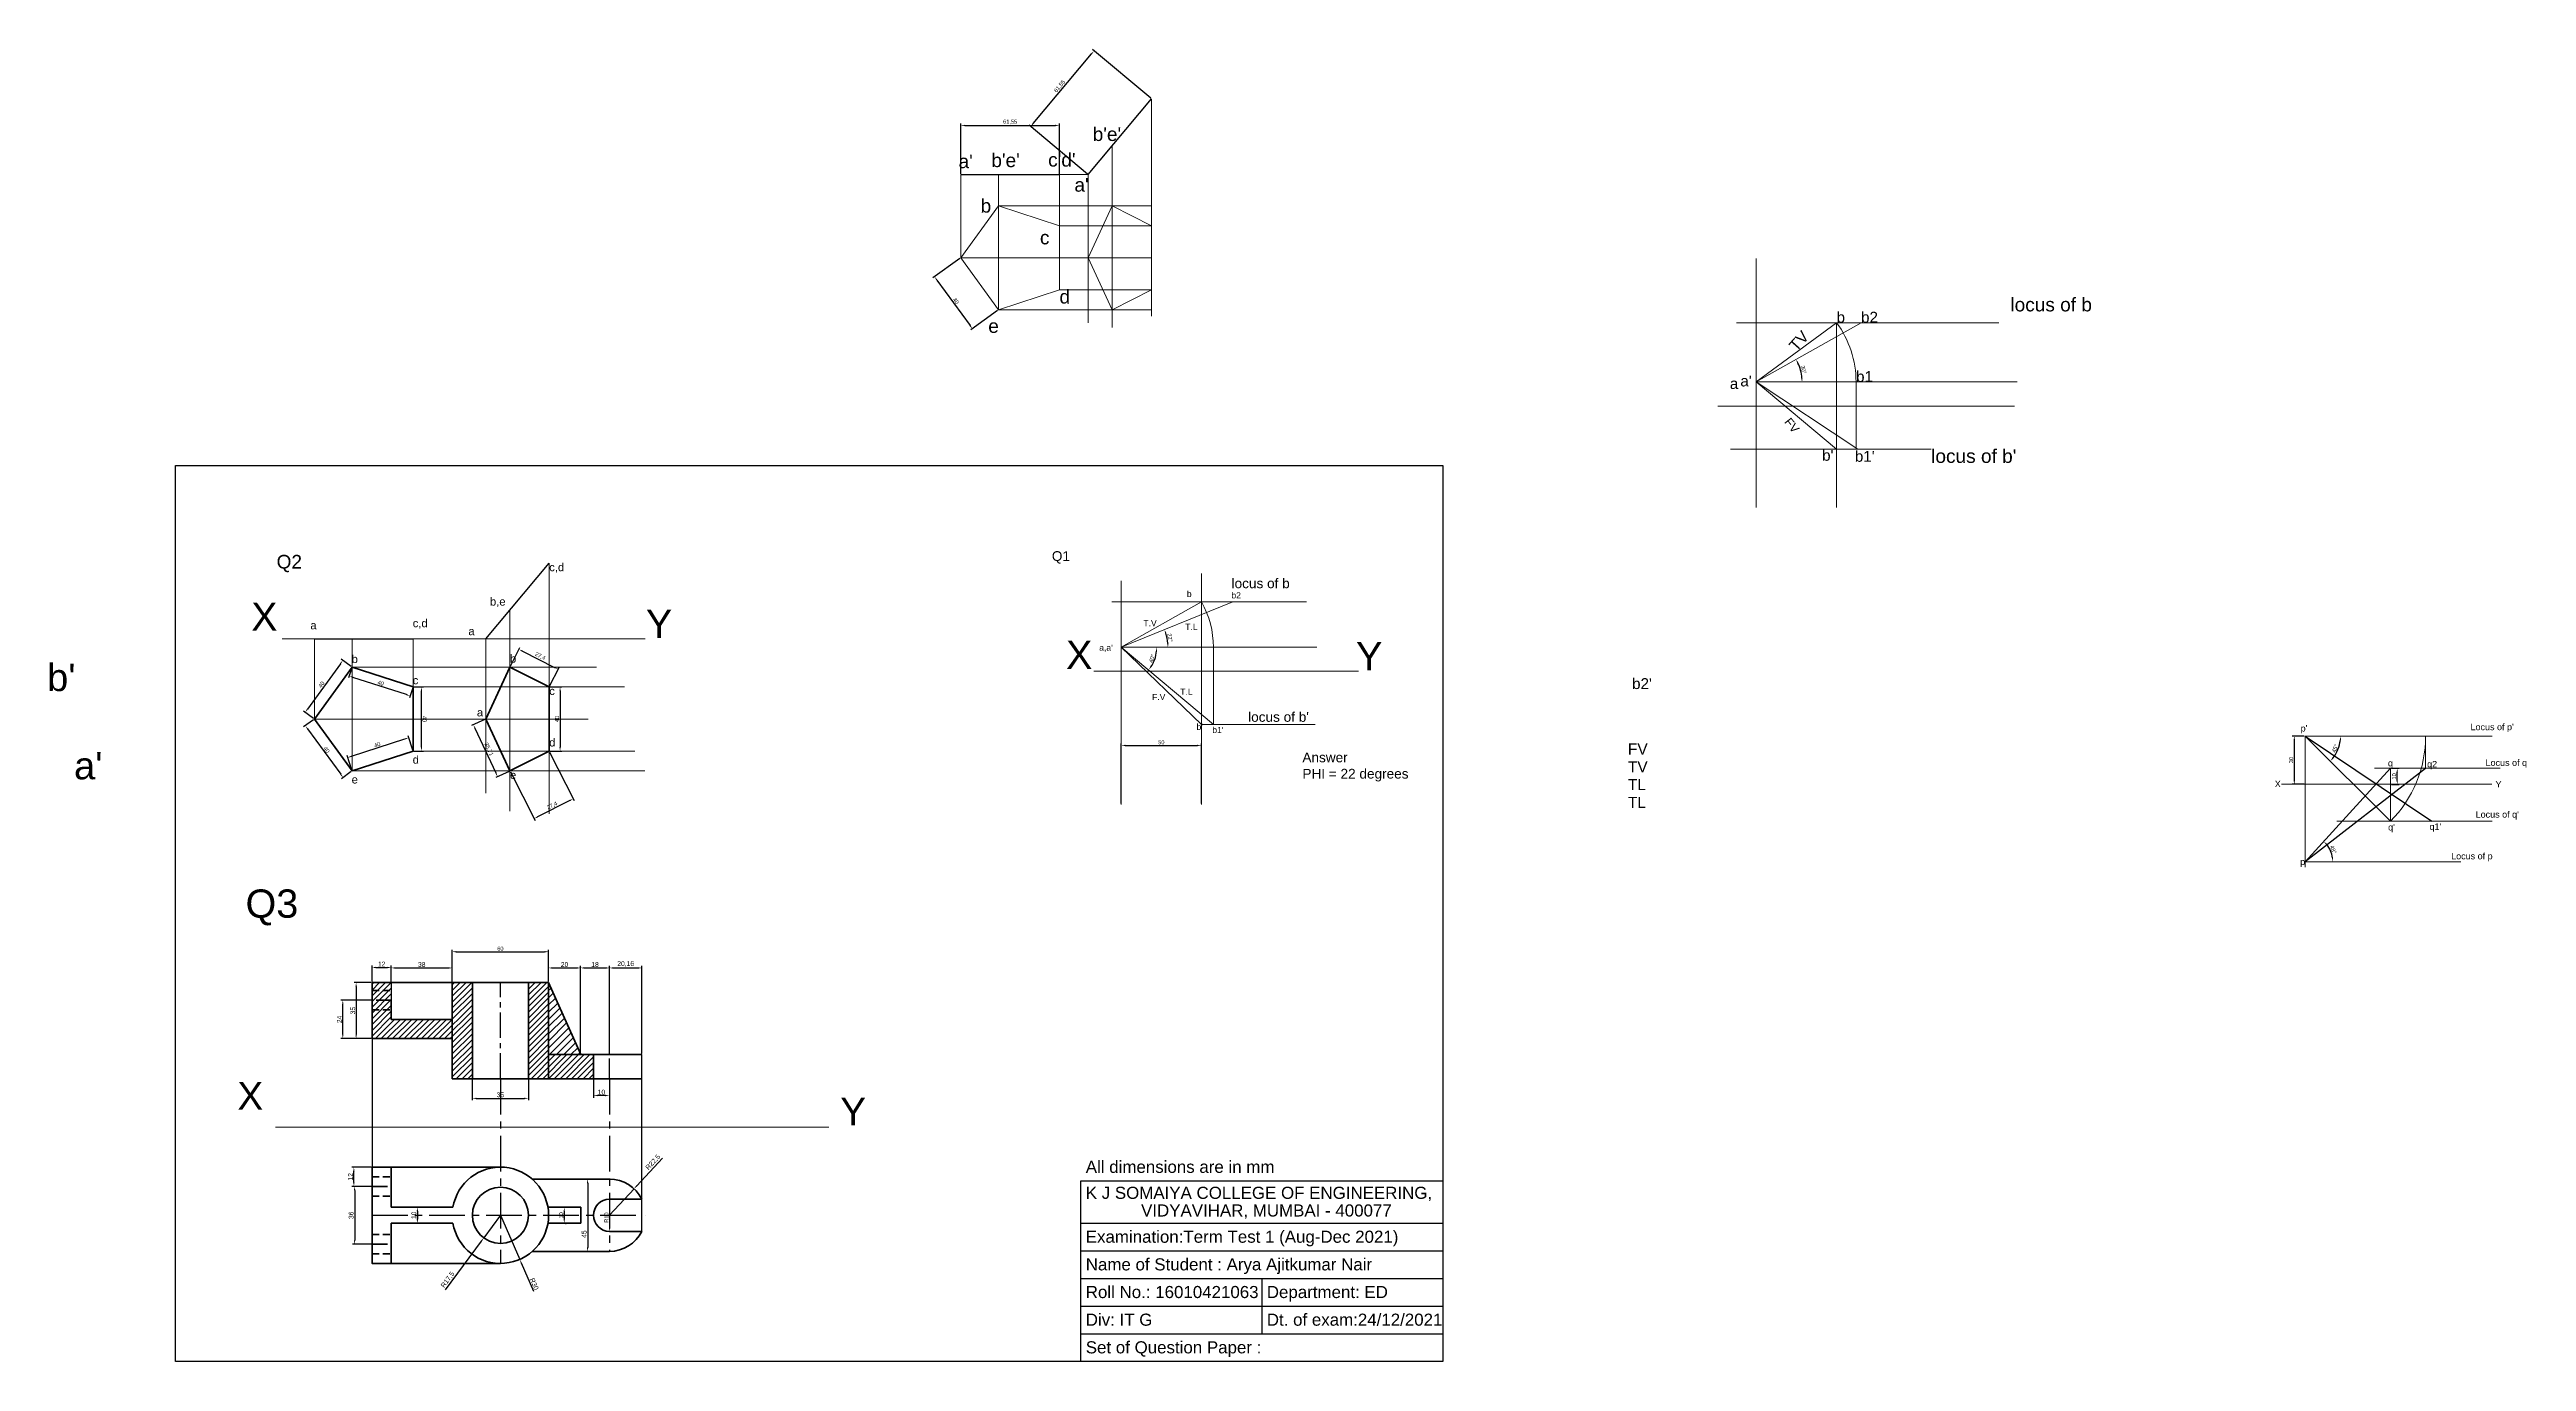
# Model space of a CAD drawing. Header units: millimetres. Extents: x 1843 to 4631, y 1609 to 2426.
# Drawn here: x 3087 to 4631, y 1609 to 2426 of the extents above; entities that cross this region are included whole.
import ezdxf

# ---------------------------------------------------------------- set-up
doc = ezdxf.new("R2010")
doc.units = ezdxf.units.MM
doc.linetypes.add('CENTER', pattern=[50.8, 31.75, -6.35, 6.35, -6.35])
doc.linetypes.add('HIDDEN', pattern=[9.525, 6.35, -3.175])
doc.styles.get("Standard").update_dxf_attribs({"font": 'arial.ttf'})
doc.styles.add('style1', font='arial.ttf', dxfattribs={"height": 5})
doc.dimstyles.new('ISO-25', dxfattribs={"dimtxt": 2.5, "dimasz": 2.5, "dimexe": 1.25, "dimexo": 0.625, "dimtad": 1, "dimtxsty": 'Standard', "dimcen": 2.5, "dimadec": 0, "dimazin": 0, "dimtfac": 1, "dimtmove": 0, "dimatfit": 3, "dimfxl": 1, "dimarcsym": 0})

msp = doc.modelspace()

# ---------------------------------------------------------------- texts
for s, height, p in [('b', 6.784, (4200.59, 2256.14)), ('b2', 6.7839, (4215.86, 2256.14)), ("a'", 6.7839, (4140.642, 2216.424)), ('b1', 6.7839, (4212.757, 2219.197)), ('a', 6.784, (4134.093, 2214.829)), ("b'", 6.7839, (4191.601, 2170.088)), ("b1'", 6.7839, (4211.993, 2169.461)), ("b'", 17, (3085.408, 2026.538)), ("b2'", 6.7839, (4073.173, 2027.793)), ('FV', 6.9079, (4070.551, 1986.971)), ("a'", 17, (3102.192, 1971.536)), ('TV', 6.9079, (4070.551, 1975.874)), ('TL', 6.9079, (4070.551, 1964.778)), ('TL', 6.9079, (4070.551, 1953.681)), ('All dimensions are in mm', 7.53645, (3732.709, 1726.248)), ('K J SOMAIYA COLLEGE OF ENGINEERING, ', 7.53645, (3732.709, 1710.061)), ('VIDYAVIHAR, MUMBAI - 400077', 7.53645, (3767.189, 1699.057)), ('Examination:Term Test 1 (Aug-Dec 2021)', 7.53645, (3732.709, 1682.704)), ('Name of Student : Arya Ajitkumar Nair ', 7.53645, (3732.709, 1665.467)), ('Roll No.: 16010421063 ', 7.53645, (3732.709, 1648.23)), ('Department: ED', 7.53645, (3845.533, 1648.23)), ('Div: IT G', 7.5364, (3732.709, 1630.993)), ('Dt. of exam:24/12/2021', 7.53645, (3845.533, 1630.993)), ('Set of Question Paper : ', 7.53645, (3732.709, 1613.756))]:
    msp.add_text(s, height=height).set_placement(p)
at = {"lineweight": 5}
for s, height, rotation, p in [('TV', 7.0591, 48.305344, (4175.59, 2237.668)), ('FV', 5.29, 308.524705, (4167.757, 2194.185))]:
    msp.add_text(s, height=height, rotation=rotation, dxfattribs=at).set_placement(p)
at = {"lineweight": 0}
for s, height, p in [('locus of b', 6.0615, (3823.572, 2090.653)), ("locus of b'", 6.06151, (3833.909, 2007.389)), ('Answer', 6.0615, (3867.724, 1982.163)), ('PHI = 22 degrees', 6.06151, (3867.724, 1972.001))]:
    msp.add_text(s, height=height, dxfattribs=at).set_placement(p)
at = {"lineweight": 5}
for s, height, p in [('X', 17.64, (3212.6, 2064.089)), ('Y', 17.64, (3458.567, 2059.685)), ('X', 17.64, (3720.403, 2040.305)), ('Y', 17.64, (3901.132, 2039.424)), ('Q3', 17.6403, (3209.074, 1885.264)), ('X', 17.268, (3204.001, 1765.599)), ('Y', 17.268, (3579.696, 1755.891))]:
    msp.add_text(s, height=height, dxfattribs=at).set_placement(p)
at = {"lineweight": 0, "attachment_point": 1}
for s, insert, char_height in [("b'e'", (3737.023, 2377.879), 8.5), ("b'e'", (3673.858, 2361.589), 8.5), ("c'd'", (3709.269, 2361.907), 8.5), ("a'", (3653.441, 2360.951), 8.5), ("a'", (3725.643, 2346.287), 8.5), ('c', (3704.165, 2313.452), 8.5), ('d', (3716.337, 2276.576), 8.5), ('b', (3795.717, 2088.981), 3.825), ('b2', (3823.473, 2088.136), 3.8254), ("a,a'", (3741.087, 2055.506), 3.8254), ("b'", (3801.751, 2006.134), 3.8254), ("b1'", (3811.556, 2004.175), 3.8254)]:
    msp.add_mtext(s, dxfattribs=dict(at, insert=insert, char_height=char_height))
for s, width, gutter_width, insert, char_height in [('b', 11.13656, 42.5, (3667.159, 2333.217), 8.5), ('e', 4.78527, 42.5, (3671.944, 2258.303), 8.5), ('Q1', 11.6837, 30.308, (3711.578, 2113.716), 6.0615), ('T.V', 3.05743, 30.308, (3768.604, 2070.782), 3.8254), ('T.L', 3.05743, 30.308, (3794.71, 2068.497), 3.8254), ('F.V', 3.05743, 30.308, (3774.013, 2024.784), 3.8254), ('T.L', 3.05743, 30.308, (3791.576, 2028.036), 3.8254)]:
    msp.add_mtext_dynamic_manual_height_columns(s, width=width, gutter_width=gutter_width, heights=[0], dxfattribs=dict(at, insert=insert, char_height=char_height))
at = {"char_height": 8.5, "attachment_point": 1}
for s, insert in [('locus of b', (4308.932, 2271.672)), ("locus of b'", (4259.57, 2177.242))]:
    msp.add_mtext_dynamic_manual_height_columns(s, width=53.81884, gutter_width=42.5, heights=[0], dxfattribs=dict(at, insert=insert))
at = {"lineweight": -2, "insert": (3228.444, 2111.419), "char_height": 8.5, "attachment_point": 1}
msp.add_mtext_dynamic_manual_height_columns('Q2', width=12.35413, gutter_width=42.5, heights=[0], dxfattribs=at)
at = {"lineweight": 35, "char_height": 5, "attachment_point": 1, "style": 'style1'}
for s, width, gutter_width, insert in [('c,d', 2.79915, 25, (3398.345, 2106.235)), ('b,e', 12.48863, 25, (3361.402, 2084.829)), ('a', 5, 44.842, (3249.488, 2070.042)), ('a', 10.81126, 25, (3347.968, 2066.37)), ('b', 3.65667, 25, (3373.891, 2049.277)), ('a', 0.27987, 25, (3353.286, 2015.748))]:
    msp.add_mtext_dynamic_manual_height_columns(s, width=width, gutter_width=gutter_width, heights=[0], dxfattribs=dict(at, insert=insert))
at = {"lineweight": 9, "char_height": 5, "attachment_point": 1, "style": 'style1'}
for s, width, insert in [('c,d', 4.01019, (3313.272, 2071.325)), ('b', 0.000854, (3275.196, 2049.016)), ('c', 0.00078, (3313.24, 2035.761))]:
    msp.add_mtext_dynamic_manual_height_columns(s, width=width, gutter_width=42.5, heights=[0], dxfattribs=dict(at, insert=insert))
at = {"lineweight": 35, "char_height": 5, "attachment_point": 1, "style": 'style1'}
for s, insert in [('c', (3398.345, 2029.088)), ('d', (3398.345, 1997.009)), ('e', (3373.891, 1976.724))]:
    msp.add_mtext(s, dxfattribs=dict(at, insert=insert))
at = {"lineweight": 9, "attachment_point": 1}
for s, insert, char_height, width in [("p'", (4489.81, 2005.339), 4.0079, 3.7203), ("Locus of p'", (4595.706, 2006.173), 4.00791, 60.39187), ('q', (4544.214, 1983.627), 4.008, 3.7203), ('q2', (4568.643, 1983.001), 4.0079, 3.7203), ('Locus of q', (4605.071, 1983.913), 4.0079, 28.01166), ('X', (4473.697, 1970.687), 4.008, 3.7203), ('Y', (4611.257, 1970.454), 4.008, 3.7203), ("Locus of q'", (4598.885, 1951.665), 4.00791, 36.63494), ("q'", (4544.33, 1943.671), 4.0079, 3.7203), ("q1'", (4570.102, 1944.033), 4.0079, 3.7203), ('p', (4489.554, 1922.129), 4.008, 3.7203), ('Locus of p', (4583.622, 1925.681), 4.0079, 38.62574)]:
    msp.add_mtext(s, dxfattribs=dict(at, insert=insert, char_height=char_height, width=width))
at = {"lineweight": 9, "char_height": 5, "attachment_point": 1, "style": 'style1'}
for s, insert in [('d', (3313.244, 1986.291)), ('e', (3275.203, 1973.927))]:
    msp.add_mtext(s, dxfattribs=dict(at, insert=insert))

# ---------------------------------------------------------------- blocks, each defined once
blk = doc.blocks.new('*D20')
at = {"color": 0, "lineweight": -2, "transparency": 16777216}
for p, q in [((3654.3, 2296.2), (3637.5, 2284)), ((3640, 2282.7), (3660.6, 2254.4)), ((3677.8, 2263.8), (3661, 2251.7))]:
    blk.add_line(p, q, dxfattribs=at)
at = {"color": 0, "lineweight": 5, "transparency": 16777216}
for points in [[(3640.3, 2283), (3639.6, 2282.5), (3638.5, 2284.8)], [(3660.9, 2254.7), (3660.2, 2254.2), (3662, 2252.4)]]:
    blk.add_solid(points, dxfattribs=at)
at = {"layer": 'Defpoints', "color": 0, "lineweight": 5, "transparency": 16777216}
for p in [(3654.8, 2296.6), (3678.3, 2264.2), (3662, 2252.4)]:
    blk.add_point(p, dxfattribs=at)
at = {"color": 0, "lineweight": 0, "transparency": 16777216, "insert": (3651.8, 2269.7), "char_height": 2.5, "attachment_point": 5, "rotation": 306}
blk.add_mtext('40', dxfattribs=at)
blk = doc.blocks.new('*D21')
at = {"color": 0, "lineweight": -2, "transparency": 16777216}
for p, q in [((3654.8, 2349), (3654.8, 2380.3)), ((3657.3, 2379.1), (3713.8, 2379.1)), ((3716.3, 2349), (3716.3, 2380.3))]:
    blk.add_line(p, q, dxfattribs=at)
at = {"color": 0, "lineweight": 5, "transparency": 16777216}
for points in [[(3657.3, 2379.5), (3657.3, 2378.7), (3654.8, 2379.1)], [(3713.8, 2379.5), (3713.8, 2378.7), (3716.3, 2379.1)]]:
    blk.add_solid(points, dxfattribs=at)
at = {"layer": 'Defpoints', "color": 0, "lineweight": 5, "transparency": 16777216}
for p in [(3716.3, 2379.1), (3654.8, 2348.4), (3716.3, 2348.4)]:
    blk.add_point(p, dxfattribs=at)
at = {"color": 0, "lineweight": 0, "transparency": 16777216, "insert": (3685.6, 2381.2), "char_height": 2.5, "attachment_point": 5}
blk.add_mtext('61,55', dxfattribs=at)
blk = doc.blocks.new('*D22')
at = {"color": 0, "lineweight": -2, "transparency": 16777216}
for p, q in [((3700, 2380.3), (3736.3, 2423.7)), ((3773.2, 2396), (3737, 2426.4)), ((3733.7, 2348.8), (3697.4, 2379.2))]:
    blk.add_line(p, q, dxfattribs=at)
at = {"color": 0, "lineweight": 5, "transparency": 16777216}
for points in [[(3736, 2423.9), (3736.6, 2423.4), (3737.9, 2425.6)], [(3699.7, 2380.6), (3700.3, 2380.1), (3698.4, 2378.4)]]:
    blk.add_solid(points, dxfattribs=at)
at = {"layer": 'Defpoints', "color": 0, "lineweight": 5, "transparency": 16777216}
for p in [(3737.9, 2425.6), (3773.7, 2395.5), (3734.2, 2348.4)]:
    blk.add_point(p, dxfattribs=at)
at = {"color": 0, "lineweight": 0, "transparency": 16777216, "insert": (3716.5, 2403.4), "char_height": 2.5, "attachment_point": 5, "rotation": 50}
blk.add_mtext('61,55', dxfattribs=at)
blk = doc.blocks.new('*D26')
at = {"color": 0, "lineweight": -2, "transparency": 16777216}
blk.add_arc((4150.6, 2219.2), 28.5, 5.0315, 24.4783, dxfattribs=at)
at = {"color": 0, "lineweight": 5, "transparency": 16777216}
for points in [[(4176.1, 2230.8), (4176.9, 2231.2), (4175.4, 2233.2)], [(4179.4, 2221.7), (4178.5, 2221.7), (4179.1, 2219.2)]]:
    blk.add_solid(points, dxfattribs=at)
at = {"layer": 'Defpoints', "color": 0, "lineweight": 5, "transparency": 16777216}
for p in [(4215.9, 2256.1), (4178.6, 2224.1), (4150.6, 2219.2), (4150.6, 2219.2), (4313.3, 2219.2)]:
    blk.add_point(p, dxfattribs=at)
at = {"color": 0, "lineweight": 5, "transparency": 16777216, "insert": (4180, 2226.9), "char_height": 2.5, "attachment_point": 5, "rotation": 284.7549}
blk.add_mtext('30°', dxfattribs=at)
blk = doc.blocks.new('*D32')
at = {"color": 0, "lineweight": -2, "transparency": 16777216}
for p, q in [((4492.1, 1998.5), (4484.6, 1998.5)), ((4485.9, 1971), (4485.9, 1996)), ((4492.1, 1968.5), (4484.6, 1968.5))]:
    blk.add_line(p, q, dxfattribs=at)
at = {"color": 0, "lineweight": 5, "transparency": 16777216}
for points in [[(4485.4, 1996), (4486.3, 1996), (4485.9, 1998.5)], [(4485.4, 1971), (4486.3, 1971), (4485.9, 1968.5)]]:
    blk.add_solid(points, dxfattribs=at)
at = {"layer": 'Defpoints', "color": 0, "lineweight": 5, "transparency": 16777216}
for p in [(4485.9, 1998.5), (4492.7, 1998.5), (4492.7, 1968.5)]:
    blk.add_point(p, dxfattribs=at)
at = {"color": 0, "lineweight": 9, "transparency": 16777216, "insert": (4483.9, 1983.5), "char_height": 2.5, "attachment_point": 5, "rotation": 90}
blk.add_mtext('30', dxfattribs=at)
blk = doc.blocks.new('*D33')
at = {"color": 0, "lineweight": -2, "transparency": 16777216}
for p, q in [((4546.4, 1978.4), (4551.3, 1978.4)), ((4550, 1970.9), (4550, 1975.9)), ((4546.4, 1968.4), (4551.3, 1968.4))]:
    blk.add_line(p, q, dxfattribs=at)
at = {"color": 0, "lineweight": 5, "transparency": 16777216}
for points in [[(4549.6, 1975.9), (4550.4, 1975.9), (4550, 1978.4)], [(4549.6, 1970.9), (4550.4, 1970.9), (4550, 1968.4)]]:
    blk.add_solid(points, dxfattribs=at)
at = {"layer": 'Defpoints', "color": 0, "lineweight": 5, "transparency": 16777216}
for p in [(4545.8, 1978.4), (4550, 1978.4), (4545.8, 1968.4)]:
    blk.add_point(p, dxfattribs=at)
at = {"color": 0, "lineweight": 9, "transparency": 16777216, "insert": (4548.1, 1973.4), "char_height": 2.5, "attachment_point": 5, "rotation": 90}
blk.add_mtext('10', dxfattribs=at)
blk = doc.blocks.new('*D34')
at = {"color": 0, "lineweight": -2, "transparency": 16777216}
blk.add_arc((4492.7, 1998.5), 22, 321.5163, 353.4837, dxfattribs=at)
at = {"color": 0, "lineweight": 5, "transparency": 16777216}
for points in [[(4514.2, 1996), (4515, 1995.9), (4514.7, 1998.5)], [(4510.2, 1984.5), (4509.6, 1985), (4508.3, 1982.9)]]:
    blk.add_solid(points, dxfattribs=at)
at = {"layer": 'Defpoints', "color": 0, "lineweight": 5, "transparency": 16777216}
for p in [(4492.7, 1998.5), (4492.7, 1998.5), (4609.3, 1998.5), (4511.8, 1987.5), (4545.8, 1945.4)]:
    blk.add_point(p, dxfattribs=at)
at = {"color": 0, "lineweight": 9, "transparency": 16777216, "insert": (4511.3, 1990.8), "char_height": 2.5, "attachment_point": 5, "rotation": 67.5}
blk.add_mtext('45°', dxfattribs=at)
blk = doc.blocks.new('*D35')
at = {"color": 0, "lineweight": -2, "transparency": 16777216}
blk.add_arc((4492.7, 1920.1), 17.2, 8.3425, 39.3712, dxfattribs=at)
at = {"color": 0, "lineweight": 5, "transparency": 16777216}
for points in [[(4505.7, 1930.7), (4506.3, 1931.3), (4504.2, 1932.8)], [(4510.1, 1922.6), (4509.3, 1922.5), (4509.9, 1920.1)]]:
    blk.add_solid(points, dxfattribs=at)
at = {"layer": 'Defpoints', "color": 0, "lineweight": 5, "transparency": 16777216}
for p in [(4545.8, 1978.4), (4492.7, 1920.1), (4492.7, 1920.1), (4509.2, 1924.8), (4589.7, 1920.1)]:
    blk.add_point(p, dxfattribs=at)
at = {"color": 0, "lineweight": 9, "transparency": 16777216, "insert": (4510.1, 1927.8), "char_height": 2.5, "attachment_point": 5, "rotation": 293.8569}
blk.add_mtext('48°', dxfattribs=at)
blk = doc.blocks.new('*D51')
at = {"color": 0, "lineweight": -2, "transparency": 16777216}
for p, q in [((3275.3, 2040.9), (3273.3, 2034.7)), ((3309.3, 2024.3), (3276, 2035.1)), ((3313.3, 2028.5), (3311.3, 2022.3))]:
    blk.add_line(p, q, dxfattribs=at)
at = {"color": 0, "lineweight": 5, "transparency": 16777216}
for points in [[(3276.2, 2035.5), (3275.9, 2034.7), (3273.7, 2035.9)], [(3309.5, 2024.7), (3309.2, 2023.9), (3311.7, 2023.5)]]:
    blk.add_solid(points, dxfattribs=at)
at = {"layer": 'Defpoints', "color": 0, "lineweight": 5, "transparency": 16777216}
for p in [(3275.5, 2041.4), (3273.7, 2035.9), (3313.5, 2029.1)]:
    blk.add_point(p, dxfattribs=at)
at = {"color": 0, "lineweight": 9, "transparency": 16777216, "insert": (3293.3, 2031.5), "char_height": 2.5, "attachment_point": 5, "rotation": 342.0047}
blk.add_mtext('40', dxfattribs=at)
blk = doc.blocks.new('*D52')
at = {"color": 0, "lineweight": -2, "transparency": 16777216}
for p, q in [((3275.1, 1985.9), (3308.4, 1996.7)), ((3313.3, 1989.7), (3310.4, 1998.6)), ((3275.3, 1977.3), (3272.4, 1986.3))]:
    blk.add_line(p, q, dxfattribs=at)
at = {"color": 0, "lineweight": 5, "transparency": 16777216}
for points in [[(3308.3, 1997.1), (3308.6, 1996.3), (3310.8, 1997.5)], [(3275, 1986.3), (3275.3, 1985.5), (3272.8, 1985.1)]]:
    blk.add_solid(points, dxfattribs=at)
at = {"layer": 'Defpoints', "color": 0, "lineweight": 5, "transparency": 16777216}
for p in [(3310.8, 1997.5), (3275.5, 1976.7), (3313.5, 1989.1)]:
    blk.add_point(p, dxfattribs=at)
at = {"color": 0, "lineweight": 9, "transparency": 16777216, "insert": (3291.2, 1993.1), "char_height": 2.5, "attachment_point": 5, "rotation": 18.0047}
blk.add_mtext('40', dxfattribs=at)
blk = doc.blocks.new('*D53')
at = {"color": 0, "lineweight": -2, "transparency": 16777216}
for p, q in [((3251.5, 2008.7), (3245.3, 2004.3)), ((3247.8, 2003), (3268.4, 1974.7)), ((3275, 1976.4), (3268.8, 1971.9))]:
    blk.add_line(p, q, dxfattribs=at)
at = {"color": 0, "lineweight": 5, "transparency": 16777216}
for points in [[(3248.1, 2003.2), (3247.5, 2002.7), (3246.3, 2005)], [(3268.7, 1974.9), (3268, 1974.4), (3269.9, 1972.6)]]:
    blk.add_solid(points, dxfattribs=at)
at = {"layer": 'Defpoints', "color": 0, "lineweight": 5, "transparency": 16777216}
for p in [(3252, 2009.1), (3275.5, 1976.7), (3269.9, 1972.6)]:
    blk.add_point(p, dxfattribs=at)
at = {"color": 0, "lineweight": 9, "transparency": 16777216, "insert": (3259.6, 1989.9), "char_height": 2.5, "attachment_point": 5, "rotation": 306.0047}
blk.add_mtext('40', dxfattribs=at)
blk = doc.blocks.new('*D54')
at = {"color": 0, "lineweight": -2, "transparency": 16777216}
for p, q in [((3268.3, 2043.6), (3247.7, 2015.3)), ((3275, 2041.8), (3268.7, 2046.4)), ((3251.5, 2009.5), (3245.2, 2014))]:
    blk.add_line(p, q, dxfattribs=at)
at = {"color": 0, "lineweight": 5, "transparency": 16777216}
for points in [[(3267.9, 2043.8), (3268.6, 2043.4), (3269.7, 2045.6)], [(3247.4, 2015.5), (3248, 2015), (3246.2, 2013.3)]]:
    blk.add_solid(points, dxfattribs=at)
at = {"layer": 'Defpoints', "color": 0, "lineweight": 5, "transparency": 16777216}
for p in [(3275.5, 2041.4), (3246.2, 2013.3), (3252, 2009.1)]:
    blk.add_point(p, dxfattribs=at)
at = {"color": 0, "lineweight": 9, "transparency": 16777216, "insert": (3256.4, 2030.6), "char_height": 2.5, "attachment_point": 5, "rotation": 54.0047}
blk.add_mtext('40', dxfattribs=at)
blk = doc.blocks.new('*D55')
at = {"color": 0, "lineweight": -2, "transparency": 16777216}
for p, q in [((3314.1, 2029.1), (3319.9, 2029.1)), ((3318.7, 1991.6), (3318.7, 2026.6)), ((3314.1, 1989.1), (3319.9, 1989.1))]:
    blk.add_line(p, q, dxfattribs=at)
at = {"color": 0, "lineweight": 5, "transparency": 16777216}
for points in [[(3319.1, 2026.6), (3318.3, 2026.6), (3318.7, 2029.1)], [(3319.1, 1991.6), (3318.3, 1991.6), (3318.7, 1989.1)]]:
    blk.add_solid(points, dxfattribs=at)
at = {"layer": 'Defpoints', "color": 0, "lineweight": 5, "transparency": 16777216}
for p in [(3313.5, 2029.1), (3318.7, 2029.1), (3313.5, 1989.1)]:
    blk.add_point(p, dxfattribs=at)
at = {"color": 0, "lineweight": 9, "transparency": 16777216, "insert": (3320.6, 2009.1), "char_height": 2.5, "attachment_point": 5, "rotation": 270.0047}
blk.add_mtext('40', dxfattribs=at)
blk = doc.blocks.new('*D56')
at = {"color": 0, "lineweight": -2, "transparency": 16777216}
for p, q in [((3399, 2029.1), (3406.3, 2029.1)), ((3405.1, 2026.6), (3405.1, 1991.6)), ((3399, 1989.1), (3406.3, 1989.1))]:
    blk.add_line(p, q, dxfattribs=at)
at = {"color": 0, "lineweight": 5, "transparency": 16777216}
for points in [[(3404.7, 2026.6), (3405.5, 2026.6), (3405.1, 2029.1)], [(3404.7, 1991.6), (3405.5, 1991.6), (3405.1, 1989.1)]]:
    blk.add_solid(points, dxfattribs=at)
at = {"layer": 'Defpoints', "color": 0, "lineweight": 5, "transparency": 16777216}
for p in [(3398.3, 2029.1), (3398.3, 1989.1), (3405.1, 1989.1)]:
    blk.add_point(p, dxfattribs=at)
at = {"color": 0, "lineweight": 35, "transparency": 16777216, "insert": (3403.2, 2009.1), "char_height": 2.5, "attachment_point": 5, "rotation": 90}
blk.add_mtext('40', dxfattribs=at)
blk = doc.blocks.new('*D57')
at = {"color": 0, "lineweight": -2, "transparency": 16777216}
for p, q in [((3374.2, 2042), (3380.1, 2053.6)), ((3381.7, 2051.4), (3401.7, 2041.3)), ((3398.6, 2029.6), (3404.5, 2041.3))]:
    blk.add_line(p, q, dxfattribs=at)
at = {"color": 0, "lineweight": 5, "transparency": 16777216}
for points in [[(3381.9, 2051.8), (3381.5, 2051), (3379.5, 2052.5)], [(3401.9, 2041.7), (3401.5, 2040.9), (3403.9, 2040.2)]]:
    blk.add_solid(points, dxfattribs=at)
at = {"layer": 'Defpoints', "color": 0, "lineweight": 5, "transparency": 16777216}
for p in [(3373.9, 2041.4), (3403.9, 2040.2), (3398.3, 2029.1)]:
    blk.add_point(p, dxfattribs=at)
at = {"color": 0, "lineweight": 35, "transparency": 16777216, "insert": (3392.7, 2048.2), "char_height": 2.5, "attachment_point": 5, "rotation": 333.1905}
blk.add_mtext('27,4', dxfattribs=at)
blk = doc.blocks.new('*D58')
at = {"color": 0, "lineweight": -2, "transparency": 16777216}
for p, q in [((3374.2, 1976.2), (3389.5, 1945.9)), ((3398.6, 1988.5), (3413.9, 1958.3)), ((3411.1, 1958.3), (3391.1, 1948.2))]:
    blk.add_line(p, q, dxfattribs=at)
at = {"color": 0, "lineweight": 5, "transparency": 16777216}
for points in [[(3390.9, 1948.5), (3391.3, 1947.8), (3388.9, 1947)], [(3410.9, 1958.6), (3411.3, 1957.9), (3413.4, 1959.4)]]:
    blk.add_solid(points, dxfattribs=at)
at = {"layer": 'Defpoints', "color": 0, "lineweight": 5, "transparency": 16777216}
for p in [(3373.9, 1976.7), (3398.3, 1989.1), (3388.9, 1947)]:
    blk.add_point(p, dxfattribs=at)
at = {"color": 0, "lineweight": 35, "transparency": 16777216, "insert": (3400.2, 1955.1), "char_height": 2.5, "attachment_point": 5, "rotation": 26.8212}
blk.add_mtext('27,4', dxfattribs=at)
blk = doc.blocks.new('*D59')
at = {"color": 0, "lineweight": -2, "transparency": 16777216}
for p, q in [((3358.2, 2008.8), (3350, 2005)), ((3365.2, 1975.4), (3352.2, 2003.2)), ((3373.3, 1976.5), (3365.1, 1972.6))]:
    blk.add_line(p, q, dxfattribs=at)
at = {"color": 0, "lineweight": 5, "transparency": 16777216}
for points in [[(3352.5, 2003.4), (3351.8, 2003.1), (3351.1, 2005.5)], [(3365.5, 1975.6), (3364.8, 1975.2), (3366.2, 1973.1)]]:
    blk.add_solid(points, dxfattribs=at)
at = {"layer": 'Defpoints', "color": 0, "lineweight": 5, "transparency": 16777216}
for p in [(3358.8, 2009.1), (3351.1, 2005.5), (3373.9, 1976.7)]:
    blk.add_point(p, dxfattribs=at)
at = {"color": 0, "lineweight": 35, "transparency": 16777216, "insert": (3360.6, 1990.2), "char_height": 2.5, "attachment_point": 5, "rotation": 295.032}
blk.add_mtext('35,71', dxfattribs=at)
blk = doc.blocks.new('*D65')
at = {"color": 0, "lineweight": -2, "transparency": 16777216}
blk.add_arc((3754.8, 2053.9), 29.1, 4.9195, 17.2491, dxfattribs=at)
at = {"color": 0, "lineweight": 5, "transparency": 16777216}
for points in [[(3782.2, 2062.3), (3783, 2062.6), (3781.8, 2064.8)], [(3784.3, 2056.4), (3783.4, 2056.3), (3783.9, 2053.9)]]:
    blk.add_solid(points, dxfattribs=at)
at = {"layer": 'Defpoints', "color": 0, "lineweight": 5, "transparency": 16777216}
for p in [(3824.3, 2082.2), (3754.8, 2053.9), (3754.8, 2053.9), (3783.7, 2057.6), (3876.7, 2053.9)]:
    blk.add_point(p, dxfattribs=at)
at = {"color": 0, "lineweight": 0, "transparency": 16777216, "insert": (3785.2, 2059.8), "char_height": 2.5, "attachment_point": 5, "rotation": 281.0843}
blk.add_mtext('22°', dxfattribs=at)
blk = doc.blocks.new('*D66')
at = {"color": 0, "lineweight": -2, "transparency": 16777216}
blk.add_arc((3754.8, 2053.9), 22.2, 326.4685, 353.5315, dxfattribs=at)
at = {"color": 0, "lineweight": 5, "transparency": 16777216}
for points in [[(3776.4, 2051.4), (3777.2, 2051.3), (3777, 2053.9)], [(3773.6, 2041.4), (3773, 2041.9), (3771.8, 2039.6)]]:
    blk.add_solid(points, dxfattribs=at)
at = {"layer": 'Defpoints', "color": 0, "lineweight": 5, "transparency": 16777216}
for p in [(3754.8, 2053.9), (3754.8, 2053.9), (3876.7, 2053.9), (3774.6, 2043.9), (3812.3, 2005.6)]:
    blk.add_point(p, dxfattribs=at)
at = {"color": 0, "lineweight": 0, "transparency": 16777216, "insert": (3773.9, 2046.9), "char_height": 2.5, "attachment_point": 5, "rotation": 70}
blk.add_mtext('40°', dxfattribs=at)
blk = doc.blocks.new('*D64')
at = {"color": 0, "lineweight": -2, "transparency": 16777216}
for p, q in [((3754.8, 1956.4), (3754.8, 1993.9)), ((3757.3, 1992.7), (3802.3, 1992.7)), ((3804.8, 1956.4), (3804.8, 1993.9))]:
    blk.add_line(p, q, dxfattribs=at)
at = {"color": 0, "lineweight": 5, "transparency": 16777216}
for points in [[(3757.3, 1993.1), (3757.3, 1992.3), (3754.8, 1992.7)], [(3802.3, 1993.1), (3802.3, 1992.3), (3804.8, 1992.7)]]:
    blk.add_solid(points, dxfattribs=at)
at = {"layer": 'Defpoints', "color": 0, "lineweight": 5, "transparency": 16777216}
for p in [(3804.8, 1992.7), (3754.8, 1955.8), (3804.8, 1955.8)]:
    blk.add_point(p, dxfattribs=at)
at = {"color": 0, "lineweight": 0, "transparency": 16777216, "insert": (3779.8, 1994.6), "char_height": 2.5, "attachment_point": 5}
blk.add_mtext('50', dxfattribs=at)
blk = doc.blocks.new('*D86')
at = {"color": 0, "lineweight": -2, "ltscale": 0.7, "transparency": 16777216}
for p, q in [((3287.3, 1844.9), (3276.8, 1844.9)), ((3278, 1842.4), (3278, 1812.4)), ((3287.3, 1809.9), (3276.8, 1809.9))]:
    blk.add_line(p, q, dxfattribs=at)
at = {"color": 0, "lineweight": 5, "ltscale": 0.7, "transparency": 16777216}
for points in [[(3277.6, 1842.4), (3278.4, 1842.4), (3278, 1844.9)], [(3277.6, 1812.4), (3278.4, 1812.4), (3278, 1809.9)]]:
    blk.add_solid(points, dxfattribs=at)
at = {"layer": 'Defpoints', "color": 0, "lineweight": 5, "ltscale": 0.7, "transparency": 16777216}
for p in [(3287.9, 1844.9), (3278, 1809.9), (3287.9, 1809.9)]:
    blk.add_point(p, dxfattribs=at)
at = {"color": 0, "ltscale": 0.7, "transparency": 16777216, "insert": (3275.9, 1827.4), "char_height": 3, "attachment_point": 5, "rotation": 90}
blk.add_mtext('35', dxfattribs=at)
blk = doc.blocks.new('*D87')
at = {"color": 0, "lineweight": -2, "ltscale": 0.7, "transparency": 16777216}
for p, q in [((3287.9, 1845.6), (3287.9, 1855.5)), ((3290.4, 1854.3), (3297.4, 1854.3)), ((3299.9, 1845.6), (3299.9, 1855.5))]:
    blk.add_line(p, q, dxfattribs=at)
at = {"color": 0, "lineweight": 5, "ltscale": 0.7, "transparency": 16777216}
for points in [[(3290.4, 1854.7), (3290.4, 1853.8), (3287.9, 1854.3)], [(3297.4, 1854.7), (3297.4, 1853.8), (3299.9, 1854.3)]]:
    blk.add_solid(points, dxfattribs=at)
at = {"layer": 'Defpoints', "color": 0, "lineweight": 5, "ltscale": 0.7, "transparency": 16777216}
for p in [(3299.9, 1854.3), (3287.9, 1844.9), (3299.9, 1844.9)]:
    blk.add_point(p, dxfattribs=at)
at = {"color": 0, "ltscale": 0.7, "transparency": 16777216, "insert": (3293.9, 1856.4), "char_height": 3, "attachment_point": 5}
blk.add_mtext('12', dxfattribs=at)
blk = doc.blocks.new('*D88')
at = {"color": 0, "lineweight": -2, "ltscale": 0.7, "transparency": 16777216}
for p, q in [((3299.9, 1845.6), (3299.9, 1855.2)), ((3302.4, 1854), (3335.4, 1854)), ((3337.9, 1845.6), (3337.9, 1855.2))]:
    blk.add_line(p, q, dxfattribs=at)
at = {"color": 0, "lineweight": 5, "ltscale": 0.7, "transparency": 16777216}
for points in [[(3302.4, 1854.4), (3302.4, 1853.5), (3299.9, 1854)], [(3335.4, 1854.4), (3335.4, 1853.5), (3337.9, 1854)]]:
    blk.add_solid(points, dxfattribs=at)
at = {"layer": 'Defpoints', "color": 0, "lineweight": 5, "ltscale": 0.7, "transparency": 16777216}
for p in [(3337.9, 1854), (3299.9, 1844.9), (3337.9, 1844.9)]:
    blk.add_point(p, dxfattribs=at)
at = {"color": 0, "ltscale": 0.7, "transparency": 16777216, "insert": (3318.9, 1856.1), "char_height": 3, "attachment_point": 5}
blk.add_mtext('38', dxfattribs=at)
blk = doc.blocks.new('*D91')
at = {"color": 0, "lineweight": -2, "ltscale": 0.7, "transparency": 16777216}
for p, q in [((3397.9, 1845.6), (3397.9, 1855.2)), ((3400.4, 1854), (3415.4, 1854)), ((3417.9, 1800.6), (3417.9, 1855.2))]:
    blk.add_line(p, q, dxfattribs=at)
at = {"color": 0, "lineweight": 5, "ltscale": 0.7, "transparency": 16777216}
for points in [[(3400.4, 1854.4), (3400.4, 1853.5), (3397.9, 1854)], [(3415.4, 1854.4), (3415.4, 1853.5), (3417.9, 1854)]]:
    blk.add_solid(points, dxfattribs=at)
at = {"layer": 'Defpoints', "color": 0, "lineweight": 5, "ltscale": 0.7, "transparency": 16777216}
for p in [(3417.9, 1854), (3397.9, 1844.9), (3417.9, 1799.9)]:
    blk.add_point(p, dxfattribs=at)
at = {"color": 0, "ltscale": 0.7, "transparency": 16777216, "insert": (3407.9, 1856.1), "char_height": 3, "attachment_point": 5}
blk.add_mtext('20', dxfattribs=at)
blk = doc.blocks.new('*D92')
at = {"color": 0, "lineweight": -2, "ltscale": 0.7, "transparency": 16777216}
for p, q in [((3417.9, 1800.6), (3417.9, 1855.2)), ((3420.4, 1854), (3433.4, 1854)), ((3435.9, 1800.6), (3435.9, 1855.2))]:
    blk.add_line(p, q, dxfattribs=at)
at = {"color": 0, "lineweight": 5, "ltscale": 0.7, "transparency": 16777216}
for points in [[(3420.4, 1854.4), (3420.4, 1853.5), (3417.9, 1854)], [(3433.4, 1854.4), (3433.4, 1853.5), (3435.9, 1854)]]:
    blk.add_solid(points, dxfattribs=at)
at = {"layer": 'Defpoints', "color": 0, "lineweight": 5, "ltscale": 0.7, "transparency": 16777216}
for p in [(3435.9, 1854), (3417.9, 1799.9), (3435.9, 1799.9)]:
    blk.add_point(p, dxfattribs=at)
at = {"color": 0, "ltscale": 0.7, "transparency": 16777216, "insert": (3426.9, 1856.1), "char_height": 3, "attachment_point": 5}
blk.add_mtext('18', dxfattribs=at)
blk = doc.blocks.new('*D93')
at = {"color": 0, "lineweight": -2, "ltscale": 0.7, "transparency": 16777216}
for p, q in [((3435.9, 1800.6), (3435.9, 1855.2)), ((3438.4, 1854), (3453.6, 1854)), ((3456.1, 1800.6), (3456.1, 1855.2))]:
    blk.add_line(p, q, dxfattribs=at)
at = {"color": 0, "lineweight": 5, "ltscale": 0.7, "transparency": 16777216}
for points in [[(3438.4, 1854.4), (3438.4, 1853.5), (3435.9, 1854)], [(3453.6, 1854.4), (3453.6, 1853.5), (3456.1, 1854)]]:
    blk.add_solid(points, dxfattribs=at)
at = {"layer": 'Defpoints', "color": 0, "lineweight": 5, "ltscale": 0.7, "transparency": 16777216}
for p in [(3456.1, 1854), (3435.9, 1799.9), (3456.1, 1799.9)]:
    blk.add_point(p, dxfattribs=at)
at = {"color": 0, "ltscale": 0.7, "transparency": 16777216, "insert": (3446, 1856.4), "char_height": 3, "attachment_point": 5}
blk.add_mtext('20,16', dxfattribs=at)
blk = doc.blocks.new('*D94')
at = {"color": 0, "lineweight": -2, "ltscale": 0.7, "transparency": 16777216}
for p, q in [((3287.3, 1833.9), (3268.5, 1833.9)), ((3269.7, 1812.4), (3269.7, 1831.4)), ((3287.3, 1809.9), (3268.5, 1809.9))]:
    blk.add_line(p, q, dxfattribs=at)
at = {"color": 0, "lineweight": 5, "ltscale": 0.7, "transparency": 16777216}
for points in [[(3269.3, 1831.4), (3270.1, 1831.4), (3269.7, 1833.9)], [(3269.3, 1812.4), (3270.1, 1812.4), (3269.7, 1809.9)]]:
    blk.add_solid(points, dxfattribs=at)
at = {"layer": 'Defpoints', "color": 0, "lineweight": 5, "ltscale": 0.7, "transparency": 16777216}
for p in [(3269.7, 1833.9), (3287.9, 1833.9), (3287.9, 1809.9)]:
    blk.add_point(p, dxfattribs=at)
at = {"color": 0, "ltscale": 0.7, "transparency": 16777216, "insert": (3267.6, 1821.9), "char_height": 3, "attachment_point": 5, "rotation": 90}
blk.add_mtext('24', dxfattribs=at)
blk = doc.blocks.new('*D95')
at = {"color": 0, "lineweight": -2, "ltscale": 0.7, "transparency": 16777216}
for p, q in [((3350.4, 1784.3), (3350.4, 1771.5)), ((3385.4, 1784.3), (3385.4, 1771.5)), ((3352.9, 1772.7), (3382.9, 1772.7))]:
    blk.add_line(p, q, dxfattribs=at)
at = {"color": 0, "lineweight": 5, "ltscale": 0.7, "transparency": 16777216}
for points in [[(3352.9, 1773.1), (3352.9, 1772.3), (3350.4, 1772.7)], [(3382.9, 1773.1), (3382.9, 1772.3), (3385.4, 1772.7)]]:
    blk.add_solid(points, dxfattribs=at)
at = {"layer": 'Defpoints', "color": 0, "lineweight": 5, "ltscale": 0.7, "transparency": 16777216}
for p in [(3350.4, 1784.9), (3385.4, 1784.9), (3385.4, 1772.7)]:
    blk.add_point(p, dxfattribs=at)
at = {"color": 0, "ltscale": 0.7, "transparency": 16777216, "insert": (3367.9, 1774.9), "char_height": 3, "attachment_point": 5}
blk.add_mtext('35', dxfattribs=at)
blk = doc.blocks.new('*D96')
at = {"color": 0, "lineweight": -2, "ltscale": 0.7, "transparency": 16777216}
for p, q in [((3425.9, 1784.3), (3425.9, 1773.1)), ((3435.9, 1784.3), (3435.9, 1773.1)), ((3433.4, 1774.4), (3428.4, 1774.4))]:
    blk.add_line(p, q, dxfattribs=at)
at = {"color": 0, "lineweight": 5, "ltscale": 0.7, "transparency": 16777216}
for points in [[(3428.4, 1774.8), (3428.4, 1774), (3425.9, 1774.4)], [(3433.4, 1774.8), (3433.4, 1774), (3435.9, 1774.4)]]:
    blk.add_solid(points, dxfattribs=at)
at = {"layer": 'Defpoints', "color": 0, "lineweight": 5, "ltscale": 0.7, "transparency": 16777216}
for p in [(3425.9, 1784.9), (3435.9, 1784.9), (3425.9, 1774.4)]:
    blk.add_point(p, dxfattribs=at)
at = {"color": 0, "ltscale": 0.7, "transparency": 16777216, "insert": (3430.9, 1776.6), "char_height": 3, "attachment_point": 5}
blk.add_mtext('10', dxfattribs=at)
blk = doc.blocks.new('*D97')
at = {"color": 0, "lineweight": -2, "ltscale": 0.7, "transparency": 16777216}
for p, q in [((3287.3, 1717.8), (3275.8, 1717.8)), ((3277.1, 1715.3), (3277.1, 1684.3)), ((3287.3, 1681.8), (3275.8, 1681.8))]:
    blk.add_line(p, q, dxfattribs=at)
at = {"color": 0, "lineweight": 5, "ltscale": 0.7, "transparency": 16777216}
for points in [[(3276.6, 1715.3), (3277.5, 1715.3), (3277.1, 1717.8)], [(3276.6, 1684.3), (3277.5, 1684.3), (3277.1, 1681.8)]]:
    blk.add_solid(points, dxfattribs=at)
at = {"layer": 'Defpoints', "color": 0, "lineweight": 5, "ltscale": 0.7, "transparency": 16777216}
for p in [(3287.9, 1717.8), (3277.1, 1681.8), (3287.9, 1681.8)]:
    blk.add_point(p, dxfattribs=at)
at = {"color": 0, "ltscale": 0.7, "transparency": 16777216, "insert": (3274.9, 1699.8), "char_height": 3, "attachment_point": 5, "rotation": 90}
blk.add_mtext('36', dxfattribs=at)
blk = doc.blocks.new('*D98')
at = {"color": 0, "lineweight": -2, "ltscale": 0.7, "transparency": 16777216}
for p, q in [((3287.3, 1729.8), (3275.3, 1729.8)), ((3287.3, 1717.8), (3275.3, 1717.8)), ((3276.6, 1720.3), (3276.6, 1727.3))]:
    blk.add_line(p, q, dxfattribs=at)
at = {"color": 0, "lineweight": 5, "ltscale": 0.7, "transparency": 16777216}
for points in [[(3276.2, 1727.3), (3277, 1727.3), (3276.6, 1729.8)], [(3276.2, 1720.3), (3277, 1720.3), (3276.6, 1717.8)]]:
    blk.add_solid(points, dxfattribs=at)
at = {"layer": 'Defpoints', "color": 0, "lineweight": 5, "ltscale": 0.7, "transparency": 16777216}
for p in [(3276.6, 1729.8), (3287.9, 1729.8), (3287.9, 1717.8)]:
    blk.add_point(p, dxfattribs=at)
at = {"color": 0, "ltscale": 0.7, "transparency": 16777216, "insert": (3274.5, 1723.8), "char_height": 3, "attachment_point": 5, "rotation": 90}
blk.add_mtext('12', dxfattribs=at)
blk = doc.blocks.new('*D99')
at = {"color": 0, "lineweight": -2, "ltscale": 0.7, "transparency": 16777216}
for p, q in [((3315.5, 1704.8), (3314.9, 1704.8)), ((3316.2, 1702.3), (3316.2, 1697.3)), ((3315.5, 1694.8), (3314.9, 1694.8))]:
    blk.add_line(p, q, dxfattribs=at)
at = {"color": 0, "lineweight": 5, "ltscale": 0.7, "transparency": 16777216}
for points in [[(3315.7, 1702.3), (3316.6, 1702.3), (3316.2, 1704.8)], [(3315.7, 1697.3), (3316.6, 1697.3), (3316.2, 1694.8)]]:
    blk.add_solid(points, dxfattribs=at)
at = {"layer": 'Defpoints', "color": 0, "lineweight": 5, "ltscale": 0.7, "transparency": 16777216}
for p in [(3316.2, 1704.8), (3316.2, 1694.8), (3316.2, 1694.8)]:
    blk.add_point(p, dxfattribs=at)
at = {"color": 0, "ltscale": 0.7, "transparency": 16777216, "insert": (3314, 1699.8), "char_height": 3, "attachment_point": 5, "rotation": 90}
blk.add_mtext('10', dxfattribs=at)
blk = doc.blocks.new('*D100')
at = {"color": 0, "lineweight": -2, "ltscale": 0.7, "transparency": 16777216}
for p, q in [((3367.9, 1699.8), (3357.5, 1685.7)), ((3333.6, 1653.3), (3356.1, 1683.7))]:
    blk.add_line(p, q, dxfattribs=at)
at = {"color": 0, "lineweight": 5, "ltscale": 0.7, "transparency": 16777216}
blk.add_solid([(3355.7, 1684), (3356.4, 1683.5), (3357.5, 1685.7)], dxfattribs=at)
at = {"layer": 'Defpoints', "color": 0, "lineweight": 5, "ltscale": 0.7, "transparency": 16777216}
for p in [(3367.9, 1699.8), (3357.5, 1685.7)]:
    blk.add_point(p, dxfattribs=at)
at = {"color": 0, "ltscale": 0.7, "transparency": 16777216, "insert": (3335.2, 1659.6), "char_height": 3, "attachment_point": 5, "rotation": 53.5197}
blk.add_mtext('R17,5', dxfattribs=at)
blk = doc.blocks.new('*D101')
at = {"color": 0, "lineweight": -2, "ltscale": 0.7, "transparency": 16777216}
for p, q in [((3367.9, 1699.8), (3380, 1672.3)), ((3388.7, 1652.3), (3381, 1670))]:
    blk.add_line(p, q, dxfattribs=at)
at = {"color": 0, "lineweight": 5, "ltscale": 0.7, "transparency": 16777216}
blk.add_solid([(3381.3, 1670.2), (3380.6, 1669.9), (3380, 1672.3)], dxfattribs=at)
at = {"layer": 'Defpoints', "color": 0, "lineweight": 5, "ltscale": 0.7, "transparency": 16777216}
for p in [(3367.9, 1699.8), (3380, 1672.3)]:
    blk.add_point(p, dxfattribs=at)
at = {"color": 0, "ltscale": 0.7, "transparency": 16777216, "insert": (3389, 1657), "char_height": 3, "attachment_point": 5, "rotation": 293.6261}
blk.add_mtext('R30', dxfattribs=at)
blk = doc.blocks.new('*D102')
at = {"color": 0, "lineweight": -2, "ltscale": 0.7, "transparency": 16777216}
for p, q in [((3468.9, 1735.5), (3452.9, 1718.2)), ((3435.9, 1699.8), (3451.2, 1716.4))]:
    blk.add_line(p, q, dxfattribs=at)
at = {"color": 0, "lineweight": 5, "ltscale": 0.7, "transparency": 16777216}
blk.add_solid([(3452.6, 1718.5), (3453.2, 1717.9), (3451.2, 1716.4)], dxfattribs=at)
at = {"layer": 'Defpoints', "color": 0, "lineweight": 5, "ltscale": 0.7, "transparency": 16777216}
for p in [(3451.2, 1716.4), (3435.9, 1699.8)]:
    blk.add_point(p, dxfattribs=at)
at = {"color": 0, "ltscale": 0.7, "transparency": 16777216, "insert": (3463.1, 1732.8), "char_height": 3, "attachment_point": 5, "rotation": 47.3128}
blk.add_mtext('R22,5', dxfattribs=at)
blk = doc.blocks.new('*D103')
at = {"color": 0, "lineweight": -2, "ltscale": 0.7, "transparency": 16777216}
for p, q in [((3411.7, 1722.3), (3423.5, 1722.3)), ((3422.3, 1719.8), (3422.3, 1679.8)), ((3411.7, 1677.3), (3423.5, 1677.3))]:
    blk.add_line(p, q, dxfattribs=at)
at = {"color": 0, "lineweight": 5, "ltscale": 0.7, "transparency": 16777216}
for points in [[(3421.8, 1719.8), (3422.7, 1719.8), (3422.3, 1722.3)], [(3421.8, 1679.8), (3422.7, 1679.8), (3422.3, 1677.3)]]:
    blk.add_solid(points, dxfattribs=at)
at = {"layer": 'Defpoints', "color": 0, "lineweight": 5, "ltscale": 0.7, "transparency": 16777216}
for p in [(3411, 1722.3), (3411, 1677.3), (3422.3, 1677.3)]:
    blk.add_point(p, dxfattribs=at)
at = {"color": 0, "ltscale": 0.7, "transparency": 16777216, "insert": (3420.1, 1688.1), "char_height": 3, "attachment_point": 5, "rotation": 90}
blk.add_mtext('45', dxfattribs=at)
blk = doc.blocks.new('*D104')
at = {"color": 0, "lineweight": -2, "transparency": 16777216}
for p, q in [((3337.9, 1845.6), (3337.9, 1865.3)), ((3340.4, 1864.1), (3395.4, 1864.1)), ((3397.9, 1845.6), (3397.9, 1865.3))]:
    blk.add_line(p, q, dxfattribs=at)
at = {"color": 0, "lineweight": 5, "transparency": 16777216}
for points in [[(3340.4, 1864.5), (3340.4, 1863.6), (3337.9, 1864.1)], [(3395.4, 1864.5), (3395.4, 1863.6), (3397.9, 1864.1)]]:
    blk.add_solid(points, dxfattribs=at)
at = {"layer": 'Defpoints', "color": 0, "lineweight": 5, "transparency": 16777216}
for p in [(3397.9, 1864.1), (3337.9, 1844.9), (3397.9, 1844.9)]:
    blk.add_point(p, dxfattribs=at)
at = {"color": 0, "lineweight": 5, "transparency": 16777216, "insert": (3367.9, 1866), "char_height": 2.5, "attachment_point": 5}
blk.add_mtext('60', dxfattribs=at)
blk = doc.blocks.new('*D105')
at = {"color": 0, "lineweight": -2, "transparency": 16777216}
blk.add_line((3435.9, 1702), (3435.9, 1692.3), dxfattribs=at)
at = {"color": 0, "lineweight": 5, "transparency": 16777216}
blk.add_solid([(3435.5, 1692.3), (3436.4, 1692.3), (3435.9, 1689.8)], dxfattribs=at)
at = {"layer": 'Defpoints', "color": 0, "lineweight": 5, "transparency": 16777216}
for p in [(3435.9, 1699.8), (3435.9, 1689.8)]:
    blk.add_point(p, dxfattribs=at)
at = {"color": 0, "lineweight": 5, "transparency": 16777216, "insert": (3434, 1698.4), "char_height": 2.5, "attachment_point": 5, "rotation": 90}
blk.add_mtext('R10', dxfattribs=at)
blk = doc.blocks.new('*D106')
at = {"color": 0, "lineweight": -2, "transparency": 16777216}
for p, q in [((3407.7, 1702.3), (3407.7, 1697.3)), ((3408.4, 1704.8), (3409, 1704.8)), ((3408.4, 1694.8), (3409, 1694.8))]:
    blk.add_line(p, q, dxfattribs=at)
at = {"color": 0, "lineweight": 5, "transparency": 16777216}
for points in [[(3407.3, 1702.3), (3408.1, 1702.3), (3407.7, 1704.8)], [(3407.3, 1697.3), (3408.1, 1697.3), (3407.7, 1694.8)]]:
    blk.add_solid(points, dxfattribs=at)
at = {"layer": 'Defpoints', "color": 0, "lineweight": 5, "transparency": 16777216}
for p in [(3407.7, 1704.8), (3407.7, 1694.8), (3407.7, 1694.8)]:
    blk.add_point(p, dxfattribs=at)
at = {"color": 0, "lineweight": 5, "transparency": 16777216, "insert": (3405.8, 1699.8), "char_height": 2.5, "attachment_point": 5, "rotation": 90}
blk.add_mtext('10', dxfattribs=at)

# ---------------------------------------------------------------- dimensions: what is measured, and where the dimension line sits
at = {"lineweight": 0}
for p1, p2, distance, picture, middle in [((3734.152, 2348.396), (3773.718, 2395.549), 46.712, '*D22', (3716.522, 2403.366)), ((3654.784, 2296.576), (3678.295, 2264.215), -20.112, '*D20', (3651.807, 2269.692))]:
    dim = msp.add_aligned_dim(p1=p1, p2=p2, distance=distance, dimstyle='ISO-25', dxfattribs=at)
    dim.commit()
    dim.dimension.update_dxf_attribs({"geometry": picture, "text_midpoint": middle})
for base, p1, p2, picture, middle in [((3716.337, 2379.097), (3654.784, 2348.396), (3716.337, 2348.396), '*D21', (3685.561, 2381.225)), ((3804.819, 1992.69), (3754.819, 1955.755), (3804.819, 1955.755), '*D64', (3779.819, 1994.591))]:
    dim = msp.add_linear_dim(base=base, p1=p1, p2=p2, dimstyle='ISO-25', dxfattribs=at)
    dim.commit()
    dim.dimension.update_dxf_attribs({"geometry": picture, "text_midpoint": middle})
at = {"lineweight": 5}
dim = msp.add_angular_dim_2l(base=(4178.649, 2224.062), line1=((4215.86, 2256.14), (4150.59, 2219.197)), line2=((4150.59, 2219.197), (4313.254, 2219.197)), dimstyle='ISO-25', dxfattribs=at)
dim.commit()
dim.dimension.update_dxf_attribs({"geometry": '*D26', "text_midpoint": (4179.968, 2226.934)})
at = {"lineweight": 0}
for base, line1, line2, picture, middle in [((3783.703, 2057.6), ((3754.819, 2053.854), (3876.657, 2053.854)), ((3824.275, 2082.154), (3754.819, 2053.854)), '*D65', (3785.246, 2059.815)), ((3774.618, 2043.91), ((3754.819, 2053.854), (3812.272, 2005.645)), ((3754.819, 2053.854), (3876.657, 2053.854)), '*D66', (3773.852, 2046.926))]:
    dim = msp.add_angular_dim_2l(base=base, line1=line1, line2=line2, dimstyle='ISO-25', dxfattribs=at)
    dim.commit()
    dim.dimension.update_dxf_attribs({"geometry": picture, "text_midpoint": middle})
at = {"lineweight": 35}
for p1, p2, distance, picture, middle in [((3373.891, 2041.446), (3398.345, 2029.088), 12.413, '*D57', (3392.676, 2048.244)), ((3373.891, 1976.724), (3358.78, 2009.083), 8.46, '*D59', (3360.597, 1990.224)), ((3398.345, 1989.088), (3373.891, 1976.724), 33.279, '*D58', (3400.173, 1955.106))]:
    dim = msp.add_aligned_dim(p1=p1, p2=p2, distance=distance, dimstyle='ISO-25', dxfattribs=at)
    dim.commit()
    dim.dimension.update_dxf_attribs({"geometry": picture, "text_midpoint": middle})
at = {"lineweight": 9}
for p1, p2, distance, picture, middle in [((3275.477, 2041.446), (3251.968, 2009.083), -7.105, '*D54', (3256.436, 2030.558)), ((3313.52, 2029.088), (3275.477, 2041.446), 5.872, '*D51', (3293.272, 2031.49)), ((3313.524, 1989.088), (3313.52, 2029.088), -5.16, '*D55', (3320.584, 2009.089)), ((3251.968, 2009.083), (3275.482, 1976.724), -6.956, '*D53', (3259.637, 1989.932)), ((3275.482, 1976.724), (3313.524, 1989.088), 8.803, '*D52', (3291.195, 1993.086))]:
    dim = msp.add_aligned_dim(p1=p1, p2=p2, distance=distance, dimstyle='ISO-25', dxfattribs=at)
    dim.commit()
    dim.dimension.update_dxf_attribs({"geometry": picture, "text_midpoint": middle})
at = {"lineweight": 35}
dim = msp.add_linear_dim(base=(3405.084, 1989.088), p1=(3398.345, 2029.088), p2=(3398.345, 1989.088), angle=90, dimstyle='ISO-25', dxfattribs=at)
dim.commit()
dim.dimension.update_dxf_attribs({"geometry": '*D56', "text_midpoint": (3403.182, 2009.088)})
at = {"lineweight": 9}
for base, p1, p2, picture, middle in [((4485.851, 1998.452), (4492.721, 1968.452), (4492.721, 1998.452), '*D32', (4483.948, 1983.452)), ((4550.011, 1978.446), (4545.754, 1968.446), (4545.754, 1978.446), '*D33', (4548.11, 1973.446))]:
    dim = msp.add_linear_dim(base=base, p1=p1, p2=p2, angle=90, dimstyle='ISO-25', dxfattribs=at)
    dim.commit()
    dim.dimension.update_dxf_attribs({"geometry": picture, "text_midpoint": middle})
for base, line1, line2, picture, middle in [((4511.768, 1987.455), ((4492.721, 1998.452), (4545.754, 1945.419)), ((4492.721, 1998.452), (4609.263, 1998.452)), '*D34', (4511.289, 1990.761)), ((4509.2, 1924.791), ((4492.673, 1920.082), (4589.704, 1920.082)), ((4492.673, 1920.082), (4545.754, 1978.446)), '*D35', (4510.129, 1927.802))]:
    dim = msp.add_angular_dim_2l(base=base, line1=line1, line2=line2, dimstyle='ISO-25', dxfattribs=at)
    dim.commit()
    dim.dimension.update_dxf_attribs({"geometry": picture, "text_midpoint": middle})
at = {"ltscale": 0.7}
for base, p1, p2, override, picture, middle in [((3299.943, 1854.26), (3287.943, 1844.932), (3299.943, 1844.932), {"dimtxt": 3, "dimasz": 2.5}, '*D87', (3293.943, 1856.391)), ((3337.943, 1853.964), (3299.943, 1844.932), (3337.943, 1844.932), {"dimtxt": 3, "dimasz": 2.5}, '*D88', (3318.943, 1856.122)), ((3417.943, 1853.964), (3397.943, 1844.932), (3417.943, 1799.932), {"dimtxt": 3, "dimasz": 2.5, "dimtmove": 1}, '*D91', (3407.943, 1856.121)), ((3435.943, 1853.964), (3417.943, 1799.932), (3435.943, 1799.932), {"dimtxt": 3, "dimasz": 2.5, "dimtmove": 1}, '*D92', (3426.943, 1856.121)), ((3456.0982, 1853.9639), (3435.9425, 1799.9323), (3456.0982, 1799.9323), {"dimtxt": 3, "dimasz": 2.5, "dimtmove": 1}, '*D93', (3446.0204, 1856.3917)), ((3385.443, 1772.711), (3350.443, 1784.932), (3385.443, 1784.932), {"dimtxt": 3}, '*D95', (3367.943, 1774.869)), ((3425.943, 1774.396), (3435.943, 1784.932), (3425.943, 1784.932), {"dimtxt": 3}, '*D96', (3430.943, 1776.552))]:
    dim = msp.add_linear_dim(base=base, p1=p1, p2=p2, dimstyle='ISO-25', override=override, dxfattribs=at)
    dim.commit()
    dim.dimension.update_dxf_attribs({"geometry": picture, "text_midpoint": middle})
at = {"lineweight": 5}
dim = msp.add_linear_dim(base=(3397.943, 1864.05), p1=(3337.943, 1844.932), p2=(3397.943, 1844.932), dimstyle='ISO-25', dxfattribs=at)
dim.commit()
dim.dimension.update_dxf_attribs({"geometry": '*D104', "text_midpoint": (3367.943, 1865.952)})
at = {"ltscale": 0.7}
for base, p1, p2, picture, middle in [((3278.024, 1809.932), (3287.943, 1844.932), (3287.943, 1809.932), '*D86', (3275.866, 1827.432)), ((3269.729, 1833.932), (3287.943, 1809.932), (3287.943, 1833.932), '*D94', (3267.598, 1821.932)), ((3276.595, 1729.818), (3287.943, 1717.818), (3287.943, 1729.818), '*D98', (3274.464, 1723.818)), ((3277.055, 1681.818), (3287.943, 1717.818), (3287.943, 1681.818), '*D97', (3274.897, 1699.818)), ((3316.165, 1694.818), (3316.165, 1704.818), (3316.165, 1694.818), '*D99', (3314.009, 1699.818))]:
    dim = msp.add_linear_dim(base=base, p1=p1, p2=p2, angle=90, dimstyle='ISO-25', override={"dimtxt": 3}, dxfattribs=at)
    dim.commit()
    dim.dimension.update_dxf_attribs({"geometry": picture, "text_midpoint": middle})
for center, mpoint, picture, middle in [((3435.943, 1699.818), (3451.197, 1716.357), '*D102', (3464.849, 1731.158)), ((3367.943, 1699.818), (3357.538, 1685.747), '*D100', (3337.115, 1658.127)), ((3367.943, 1699.818), (3379.966, 1672.333), '*D101', (3387.036, 1656.17))]:
    dim = msp.add_radius_dim(center=center, mpoint=mpoint, dimstyle='ISO-25', override={"dimtxt": 3}, dxfattribs=at)
    dim.commit()
    dim.dimension.update_dxf_attribs({"geometry": picture, "text_midpoint": middle, "dimtype": 164})
dim = msp.add_linear_dim(base=(3422.266, 1677.318), p1=(3411.033, 1722.318), p2=(3411.033, 1677.318), angle=90, dimstyle='ISO-25', override={"dimtxt": 3}, dxfattribs=at)
dim.commit()
dim.dimension.update_dxf_attribs({"geometry": '*D103', "text_midpoint": (3422.266, 1688.134), "dimtype": 160})
at = {"lineweight": 5}
dim = msp.add_linear_dim(base=(3407.733, 1694.818), p1=(3407.733, 1704.818), p2=(3407.733, 1694.818), angle=90, dimstyle='ISO-25', dxfattribs=at)
dim.commit()
dim.dimension.update_dxf_attribs({"geometry": '*D106', "text_midpoint": (3405.831, 1699.818)})
dim = msp.add_radius_dim(center=(3435.943, 1699.818), mpoint=(3435.943, 1689.818), dimstyle='ISO-25', dxfattribs=at)
dim.commit()
dim.dimension.update_dxf_attribs({"geometry": '*D105', "text_midpoint": (3435.943, 1698.426), "dimtype": 164})

# ---------------------------------------------------------------- hatches: boundary and pattern name
at = {"linetype": 'HIDDEN', "ltscale": 0.7}
h = msp.add_hatch(dxfattribs=at)
h.set_pattern_fill('ANSI31', color=256, scale=0.8)
h.set_pattern_definition([(45, (3257.9425, 1759.9323), (-1.79605, 1.79605), [])])
h.paths.add_polyline_path([(3299.943, 1844.932), (3287.943, 1844.932), (3287.943, 1839.932), (3299.943, 1839.932)])
h.paths.add_polyline_path([(3299.943, 1839.932), (3287.943, 1839.932), (3287.943, 1833.932), (3299.943, 1833.932)])
h.paths.add_polyline_path([(3299.943, 1833.932), (3287.943, 1833.932), (3287.943, 1827.932), (3299.943, 1827.932)])
h.paths.add_polyline_path([(3337.943, 1821.932), (3299.943, 1821.932), (3299.943, 1827.932), (3287.943, 1827.932), (3287.943, 1809.932), (3337.943, 1809.932)])
h.paths.add_polyline_path([(3350.443, 1844.932), (3337.943, 1844.932), (3337.943, 1821.932), (3350.443, 1821.932)])
h.paths.add_polyline_path([(3350.443, 1821.932), (3337.943, 1821.932), (3337.943, 1809.932), (3350.443, 1809.932)])
h.paths.add_polyline_path([(3350.443, 1809.932), (3337.943, 1809.932), (3337.943, 1784.932), (3350.443, 1784.932)])
h.paths.add_polyline_path([(3397.943, 1844.932), (3385.443, 1844.932), (3385.443, 1784.932), (3397.943, 1784.932)])
h.paths.add_polyline_path([(3425.943, 1799.932), (3397.943, 1799.932), (3397.943, 1784.932), (3425.943, 1784.932)])
at = {"lineweight": 5}
h = msp.add_hatch(dxfattribs=at)
h.set_pattern_fill('ANSI31', color=256)
h.paths.add_polyline_path([(3397.943, 1844.932), (3397.943, 1799.932), (3417.943, 1799.932)])

# ---------------------------------------------------------------- linework, layer by layer
at = {"lineweight": 30}
for p, q in [((3734.152, 2348.396), (3773.718, 2395.549)), ((3734.152, 2348.396), (3749.265, 2366.407)), ((3654.784, 2348.396), (3716.337, 2348.396)), ((3358.78, 2059.083), (3398.345, 2106.235)), ((3251.968, 2059.083), (3313.52, 2059.083)), ((4492.721, 1998.452), (4545.754, 1945.419)), ((4492.721, 1998.452), (4571.543, 1945.421)), ((4492.673, 1920.082), (4545.754, 1978.446)), ((4567.721, 1978.33), (4492.673, 1920.082))]:
    msp.add_line(p, q, dxfattribs=at)
at = {"lineweight": 0}
for p, q in [((3773.718, 2395.549), (3773.718, 2260.216)), ((3749.265, 2366.407), (3749.265, 2253.202)), ((3716.337, 2348.396), (3734.152, 2348.396)), ((3734.152, 2348.396), (3734.152, 2256.071)), ((3678.295, 2328.937), (3773.718, 2328.937)), ((3716.337, 2316.576), (3773.718, 2316.576)), ((3734.152, 2296.576), (3749.265, 2328.937)), ((3749.265, 2328.937), (3773.718, 2316.576)), ((3773.718, 2316.576), (3773.718, 2276.576)), ((3654.784, 2296.576), (3773.718, 2296.576)), ((3749.265, 2264.215), (3734.152, 2296.576)), ((3716.337, 2276.576), (3773.718, 2276.576)), ((3773.718, 2276.576), (3749.265, 2264.215)), ((3678.295, 2264.215), (3773.718, 2264.215)), ((4215.86, 2256.14), (4150.59, 2219.197)), ((4200.59, 2256.14), (4150.59, 2219.197)), ((4215.86, 2256.14), (4168.875, 2256.14)), ((4200.59, 2236.783), (4200.59, 2256.14)), ((4200.59, 2140.9), (4200.59, 2236.783)), ((4150.59, 2204.197), (4150.59, 2219.197)), ((4150.59, 2219.197), (4200.59, 2177.242)), ((4150.59, 2219.197), (4213.828, 2177.242)), ((4150.59, 2219.197), (4313.254, 2219.197)), ((4126.582, 2204.197), (4311.506, 2204.197)), ((4126.582, 2204.197), (4150.59, 2204.197)), ((4150.59, 2204.197), (4150.59, 2140.9)), ((4200.59, 2177.242), (4259.57, 2177.242)), ((3804.819, 1955.755), (3804.819, 2099.774)), ((3754.819, 2053.854), (3754.819, 2095.243)), ((3804.819, 2082.154), (3748.882, 2082.154)), ((3824.275, 2082.154), (3754.819, 2053.854)), ((3804.819, 2082.154), (3754.819, 2053.854)), ((3824.275, 2082.154), (3804.819, 2082.154)), ((3824.275, 2082.154), (3870.315, 2082.154)), ((3754.819, 2038.854), (3754.819, 2053.854)), ((3754.819, 2053.854), (3754.819, 1955.755)), ((3754.819, 2053.854), (3876.657, 2053.854)), ((3754.819, 2053.854), (3812.272, 2005.645)), ((3804.819, 2005.645), (3754.819, 2053.854)), ((3812.272, 2053.854), (3812.272, 2005.645)), ((3737.732, 2038.854), (3902.658, 2038.854)), ((3737.732, 2038.854), (3754.819, 2038.854)), ((3812.272, 2005.645), (3804.819, 2005.645)), ((3812.272, 2005.645), (3875.707, 2005.645))]:
    msp.add_line(p, q, dxfattribs=at)
at = {"lineweight": 9}
for p, q in [((3654.784, 2296.576), (3654.784, 2348.396)), ((3678.295, 2264.215), (3678.295, 2348.396)), ((3716.337, 2316.576), (3716.337, 2348.396)), ((3654.784, 2296.576), (3678.295, 2328.937)), ((3678.295, 2328.937), (3716.337, 2316.576)), ((3716.337, 2316.576), (3716.337, 2276.576)), ((3654.784, 2296.576), (3678.295, 2264.215)), ((3678.295, 2264.215), (3716.337, 2276.576)), ((3398.345, 2106.235), (3398.345, 1949.954)), ((3373.891, 2077.092), (3373.891, 1951.599)), ((3231.968, 2059.083), (3458.189, 2059.083)), ((3251.968, 2009.083), (3251.968, 2059.083)), ((3275.477, 2041.446), (3275.477, 2059.083)), ((3313.52, 2029.088), (3313.52, 2059.083)), ((3358.78, 2059.083), (3358.78, 1962.839)), ((3275.477, 2041.446), (3427.792, 2041.446)), ((3275.482, 1976.724), (3275.477, 2041.446)), ((3313.52, 2029.088), (3445.353, 2029.088)), ((3251.968, 2009.083), (3422.579, 2009.083)), ((4492.721, 1968.452), (4492.721, 1998.452)), ((4492.721, 1998.452), (4609.263, 1998.452)), ((4567.721, 1998.452), (4567.721, 1978.33)), ((3275.482, 1976.724), (3457.847, 1976.724)), ((3313.524, 1989.088), (3451.664, 1989.088)), ((4535.841, 1978.446), (4614.237, 1978.446)), ((4545.754, 1968.446), (4545.754, 1978.446)), ((4477.909, 1968.534), (4609.029, 1968.534)), ((4492.721, 1968.452), (4492.721, 1916.83)), ((4545.754, 1945.419), (4545.754, 1968.446)), ((4512.363, 1945.419), (4609.132, 1945.419)), ((4492.673, 1920.082), (4589.704, 1920.082))]:
    msp.add_line(p, q, dxfattribs=at)
at = {"lineweight": 5}
for p, q in [((4150.59, 2219.197), (4150.59, 2296.135)), ((4138.207, 2256.14), (4301.627, 2256.14)), ((4212.757, 2219.197), (4212.757, 2177.953)), ((4200.59, 2177.242), (4134.506, 2177.242)), ((3227.752, 1754.812), (3572.679, 1754.812))]:
    msp.add_line(p, q, dxfattribs=at)
for p, q in [((3165.436, 2167.189), (3955.201, 2167.189)), ((3165.436, 1608.712), (3165.436, 2167.189)), ((3955.201, 2167.189), (3955.201, 1608.712)), ((3299.943, 1844.932), (3299.943, 1821.932)), ((3729.554, 1721.203), (3955.201, 1721.203)), ((3729.554, 1608.712), (3729.554, 1721.203)), ((3955.201, 1712.134), (3955.201, 1608.712)), ((3729.554, 1694.897), (3955.201, 1694.897)), ((3729.554, 1677.66), (3955.201, 1677.66)), ((3729.554, 1660.423), (3955.201, 1660.423)), ((3842.378, 1660.423), (3842.378, 1625.949)), ((3729.554, 1643.186), (3955.201, 1643.186)), ((3729.554, 1625.949), (3955.201, 1625.949)), ((3955.201, 1608.712), (3165.436, 1608.712)), ((3955.201, 1608.712), (3729.554, 1608.712))]:
    msp.add_line(p, q)
at = {"lineweight": 35}
for p, q in [((3251.968, 2009.083), (3275.477, 2041.446)), ((3275.477, 2041.446), (3313.52, 2029.088)), ((3313.52, 2029.088), (3313.524, 1989.088)), ((3275.482, 1976.724), (3251.968, 2009.083)), ((3313.524, 1989.088), (3275.482, 1976.724)), ((3287.943, 1809.932), (3287.943, 1844.932)), ((3287.943, 1844.932), (3299.943, 1844.932)), ((3299.943, 1821.932), (3337.943, 1821.932)), ((3287.943, 1809.932), (3337.943, 1809.932))]:
    msp.add_line(p, q, dxfattribs=at)
at = {"linetype": 'HIDDEN', "lineweight": 35, "ltscale": 0.7}
for p, q in [((3287.943, 1839.932), (3299.943, 1839.932)), ((3287.943, 1827.932), (3299.943, 1827.932)), ((3287.943, 1723.818), (3299.943, 1723.818)), ((3287.943, 1711.818), (3299.943, 1711.818)), ((3287.943, 1687.818), (3299.943, 1687.818)), ((3287.943, 1675.818), (3299.943, 1675.818))]:
    msp.add_line(p, q, dxfattribs=at)
at = {"lineweight": 35, "ltscale": 0.7}
for p, q in [((3299.943, 1844.932), (3337.943, 1844.932)), ((3337.943, 1844.932), (3337.943, 1784.932)), ((3337.943, 1844.932), (3397.943, 1844.932)), ((3350.443, 1844.932), (3350.443, 1784.932)), ((3385.443, 1844.932), (3385.443, 1784.932)), ((3397.943, 1844.932), (3397.943, 1784.932)), ((3417.943, 1799.932), (3397.943, 1844.932)), ((3456.098, 1799.932), (3397.943, 1799.932)), ((3425.943, 1799.932), (3425.943, 1784.932)), ((3337.943, 1784.932), (3397.943, 1784.932)), ((3397.943, 1784.932), (3435.943, 1784.932)), ((3435.943, 1784.932), (3456.098, 1784.932)), ((3299.943, 1729.818), (3367.943, 1729.818)), ((3387.786, 1722.318), (3435.943, 1722.318)), ((3299.943, 1704.818), (3338.362, 1704.818)), ((3397.523, 1704.818), (3417.943, 1704.818)), ((3397.943, 1704.818), (3417.943, 1704.818)), ((3417.943, 1704.818), (3417.943, 1694.818)), ((3435.943, 1709.818), (3456.098, 1709.818)), ((3458.443, 1699.818), (3458.443, 1699.818)), ((3299.943, 1694.818), (3338.362, 1694.818)), ((3397.523, 1694.818), (3417.943, 1694.818)), ((3435.943, 1689.818), (3456.098, 1689.818)), ((3299.943, 1669.818), (3367.943, 1669.818)), ((3387.786, 1677.318), (3435.943, 1677.318))]:
    msp.add_line(p, q, dxfattribs=at)
at = {"linetype": 'CENTER', "ltscale": 0.5}
msp.add_line((3367.943, 1784.932), (3367.943, 1844.932), dxfattribs=at)
at = {"linetype": 'CENTER', "lineweight": 35, "ltscale": 0.3}
for p, q in [((3299.943, 1833.932), (3287.943, 1833.932)), ((3287.943, 1717.818), (3299.943, 1717.818)), ((3287.943, 1681.818), (3299.943, 1681.818))]:
    msp.add_line(p, q, dxfattribs=at)
at = {"linetype": 'CENTER', "lineweight": 35, "ltscale": 0.7}
msp.add_line((3299.943, 1821.932), (3299.943, 1833.932), dxfattribs=at)
at = {"ltscale": 0.7}
for p, q in [((3287.943, 1809.932), (3287.943, 1669.818)), ((3456.098, 1689.818), (3456.098, 1799.932))]:
    msp.add_line(p, q, dxfattribs=at)
at = {"linetype": 'CENTER', "ltscale": 0.4}
msp.add_line((3435.943, 1784.932), (3435.943, 1799.932), dxfattribs=at)
at = {"lineweight": 30, "ltscale": 0.7}
msp.add_line((3456.098, 1784.932), (3456.098, 1799.932), dxfattribs=at)
at = {"linetype": 'CENTER', "ltscale": 0.7}
for p, q in [((3367.943, 1784.932), (3367.943, 1669.818)), ((3435.943, 1784.932), (3435.943, 1677.318)), ((3287.943, 1699.818), (3456.098, 1699.818))]:
    msp.add_line(p, q, dxfattribs=at)
at = {"lineweight": 35}
msp.add_lwpolyline([(3358.78, 2009.083), (3373.891, 2041.446), (3398.345, 2029.088), (3398.345, 1989.088), (3373.891, 1976.724), (3358.78, 2009.083)], dxfattribs=at)
at = {"lineweight": 35, "ltscale": 0.7}
msp.add_lwpolyline([(3299.943, 1694.818), (3299.943, 1669.818), (3287.943, 1669.818), (3287.943, 1729.818), (3299.943, 1729.818), (3299.943, 1704.818)], dxfattribs=at)
msp.add_circle((3367.943, 1699.818), 17.5, dxfattribs=at)
at = {"lineweight": 5}
msp.add_arc((4150.59, 2219.197), 62.167, 0, 36.459155, dxfattribs=at)
at = {"lineweight": 0}
msp.add_arc((3754.819, 2053.854), 57.453, 0, 29.509792, dxfattribs=at)
at = {"lineweight": 9}
msp.add_arc((4492.721, 1998.452), 75, 315, 0, dxfattribs=at)
at = {"lineweight": 35, "ltscale": 0.7}
for centre, radius, start, end in [((3367.943, 1699.818), 30, 189.594068, 170.405932), ((3435.943, 1699.818), 22.5, 26.3878, 90), ((3435.943, 1699.818), 10, 90, 270), ((3435.943, 1699.818), 22.5, 270, 333.6122)]:
    msp.add_arc(centre, radius, start, end, dxfattribs=at)

msp.set_redraw_order([(e.dxf.handle, doc.entitydb.next_handle()) for e in msp.query("TEXT MTEXT ATTDEF DIMENSION ARC_DIMENSION")])  # texts and dimensions are drawn at this point

doc.saveas('drawing.dxf')
